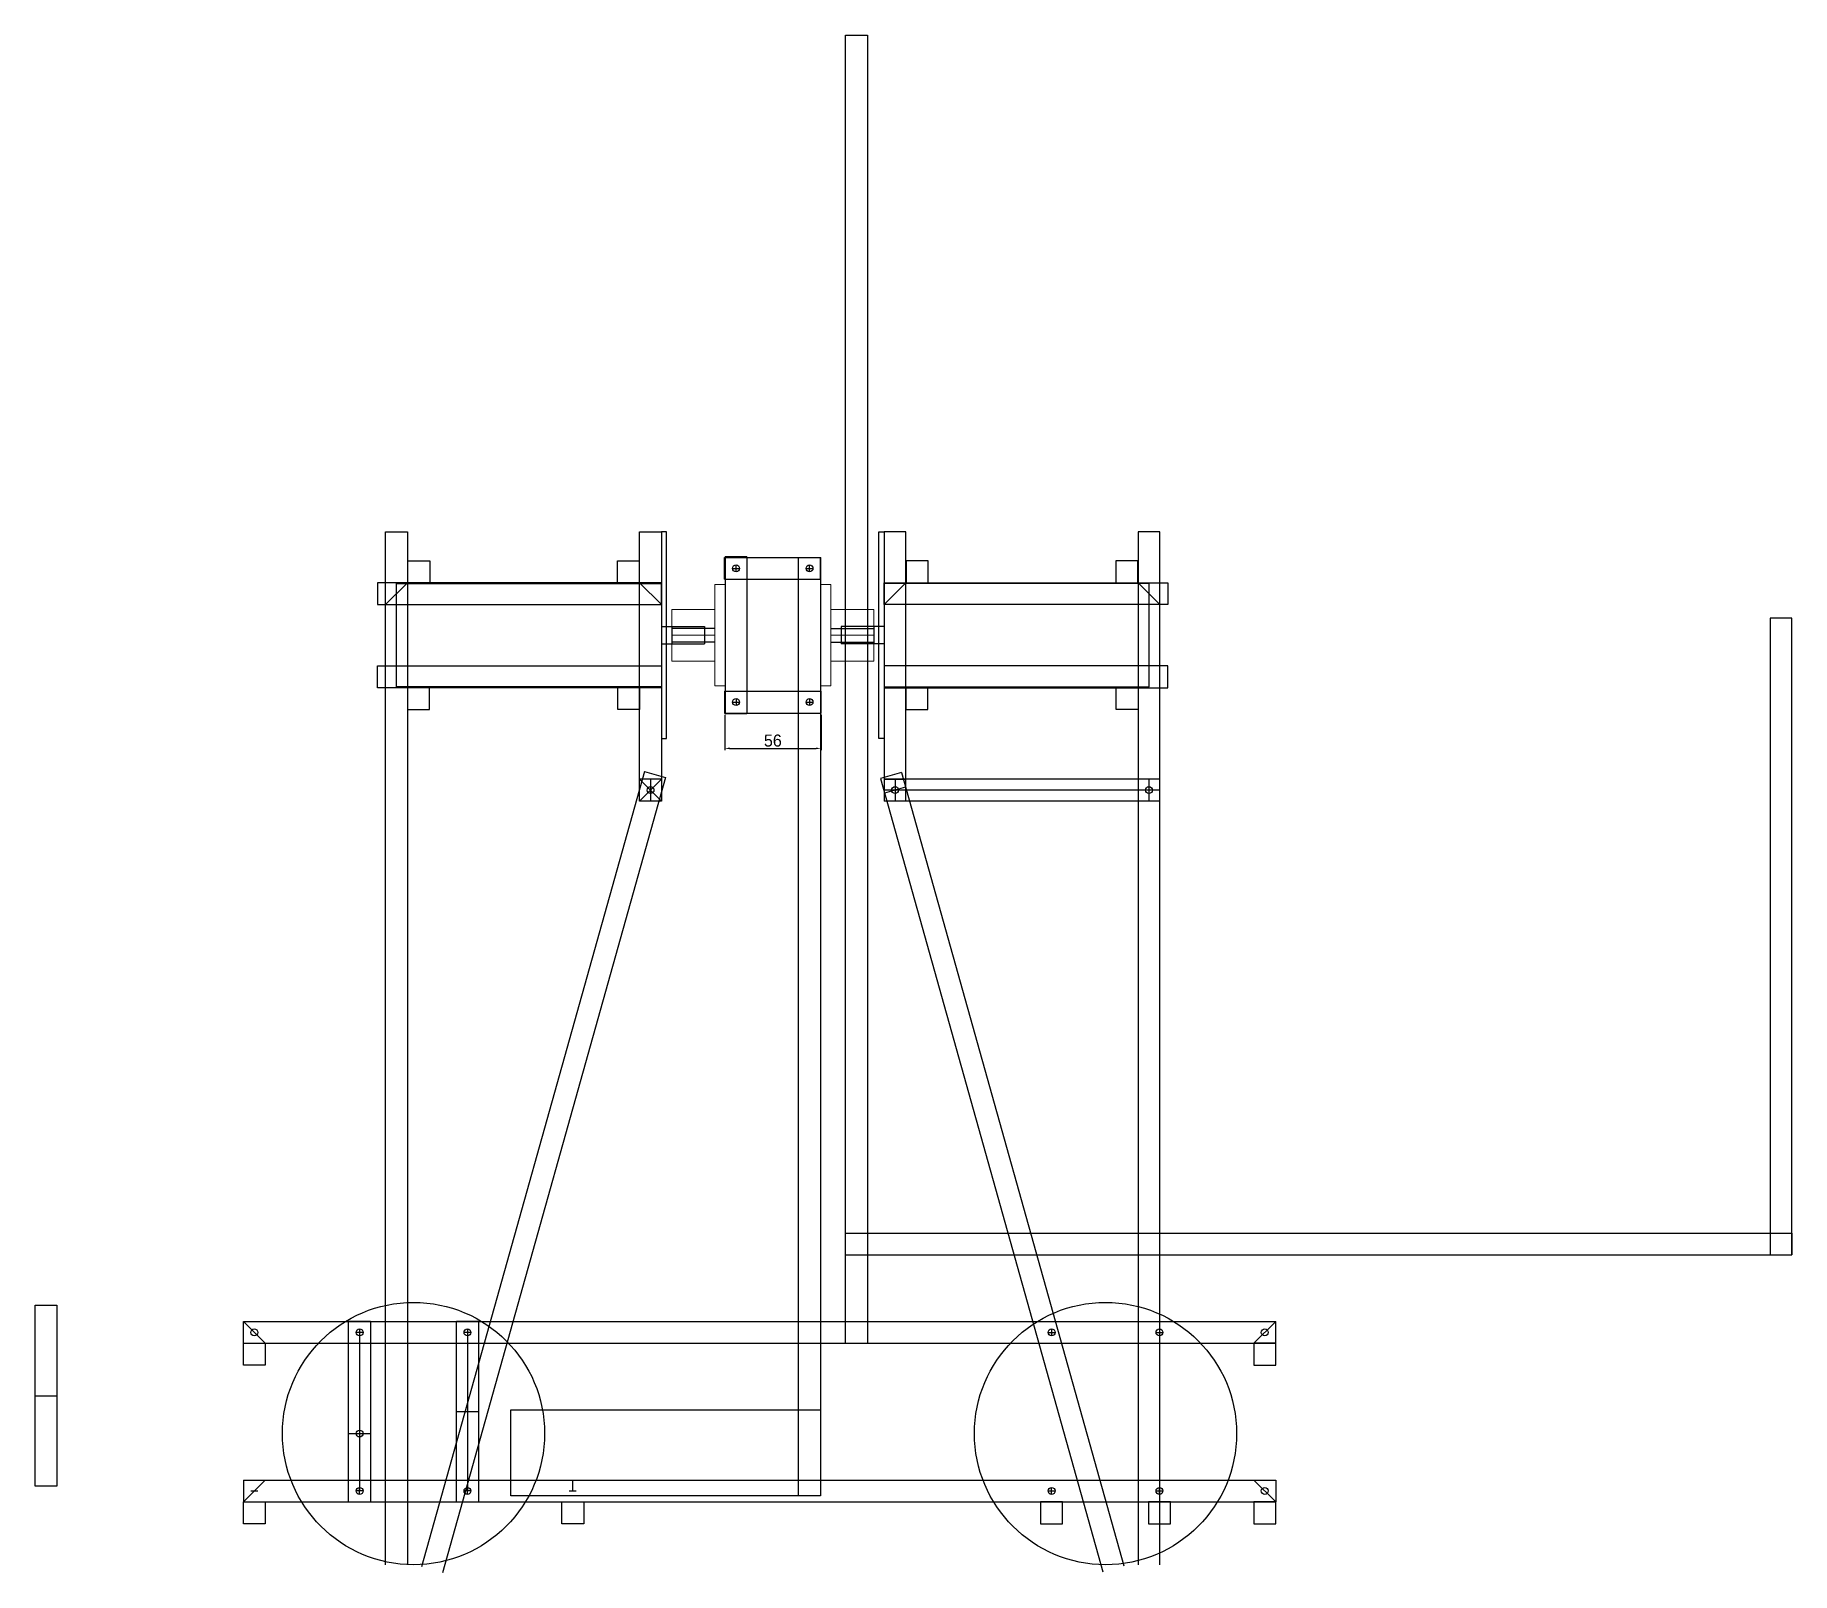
# Model space of a CAD drawing. Header units: millimetres. Extents: x -15418 to 43885, y -27590 to 23052.
# Drawn here: x 30315 to 31336, y -19054 to -18161 of the extents above; entities that cross this region are included whole.
import ezdxf

# ---------------------------------------------------------------- set-up
doc = ezdxf.new("R2010")
doc.units = ezdxf.units.MM
doc.header["$LTSCALE"] = 0.5
doc.layers.get('0').update_dxf_attribs({"lineweight": 5})
doc.layers.get('Defpoints').update_dxf_attribs({"color": 4})
for name, color, linetype in [('Layer1', 1, 'Continuous'), ('Layer2', 2, 'Continuous'), ('Layer3', 9, 'Continuous'), ('Layer4', 6, 'Continuous')]:
    doc.layers.add(name, color=color, linetype=linetype)
doc.dimstyles.new('ISO-25', dxfattribs={"dimtxt": 7, "dimasz": 3, "dimexe": 1, "dimexo": 1, "dimgap": 1, "dimtad": 1, "dimtoh": 1, "dimdec": 3, "dimdsep": 46, "dimtxsty": 'Standard', "dimcen": 2.5, "dimadec": 0, "dimazin": 0, "dimtfac": 1, "dimtdec": 3, "dimtmove": 0, "dimatfit": 3, "dimfxl": 1, "dimarcsym": 1})

msp = doc.modelspace()

# ---------------------------------------------------------------- blocks, each defined once
blk = doc.blocks.new('*D338')
at = {"layer": 'Defpoints', "color": 0, "transparency": 16777216}
for p in [(30716.1, -18554.7), (30772.1, -18554.7), (30772.1, -18575.2)]:
    blk.add_point(p, dxfattribs=at)
at = {"layer": 'Layer1', "color": 0, "lineweight": -2, "transparency": 16777216}
for p, q in [((30716.1, -18555.7), (30716.1, -18576.2)), ((30772.1, -18555.7), (30772.1, -18576.2)), ((30719.1, -18575.2), (30769.1, -18575.2))]:
    blk.add_line(p, q, dxfattribs=at)
at = {"layer": 'Layer1', "color": 0, "transparency": 16777216}
for points in [[(30719.1, -18574.7), (30719.1, -18575.7), (30716.1, -18575.2)], [(30769.1, -18574.7), (30769.1, -18575.7), (30772.1, -18575.2)]]:
    blk.add_solid(points, dxfattribs=at)
at = {"layer": 'Layer1', "color": 0, "transparency": 16777216, "insert": (30744.1, -18570.7), "char_height": 7, "attachment_point": 5}
blk.add_mtext('56', dxfattribs=at)

# ---------------------------------------------------------------- dimensions: what is measured, and where the dimension line sits
at = {"layer": 'Layer1', "transparency": 33554661}
dim = msp.add_linear_dim(base=(30772.0552, -18575.2366), p1=(30716.0552, -18554.6607), p2=(30772.0552, -18554.6607), dimstyle='ISO-25', dxfattribs=at)
dim.commit()
dim.dimension.update_dxf_attribs({"geometry": '*D338', "text_midpoint": (30744.0552, -18570.7366)})

# ---------------------------------------------------------------- linework, layer by layer
at = {"transparency": 33554661}
for p, q in [((30710.3552, -18538.9607), (30710.3552, -18479.9607)), ((30710.3552, -18479.9607), (30716.3552, -18479.9607)), ((30716.3552, -18479.9607), (30716.3552, -18538.9607)), ((30771.7552, -18479.9607), (30771.7552, -18538.9607)), ((30777.7552, -18479.9607), (30771.7552, -18479.9607)), ((30777.7552, -18538.9607), (30777.7552, -18479.9607)), ((30685.3552, -18524.4607), (30685.3552, -18494.4607)), ((30710.3552, -18494.4607), (30685.3552, -18494.4607)), ((30777.7552, -18494.4607), (30802.7552, -18494.4607)), ((30802.7552, -18524.4607), (30802.7552, -18494.4607)), ((30710.3552, -18509.4607), (30685.3552, -18509.4607)), ((30777.7552, -18509.4607), (30802.7552, -18509.4607)), ((30710.3552, -18524.4607), (30685.3552, -18524.4607)), ((30777.7552, -18524.4607), (30802.7552, -18524.4607)), ((30716.3552, -18538.9607), (30710.3552, -18538.9607)), ((30771.7552, -18538.9607), (30777.7552, -18538.9607))]:
    msp.add_line(p, q, dxfattribs=at)
at = {"layer": 'Layer1', "transparency": 33554661}
for p, q in [((30786.3552, -18920.8307), (30786.3552, -18160.8307)), ((30786.3552, -18160.8307), (30799.0552, -18160.8307)), ((30799.0552, -18160.8307), (30799.0552, -18920.8307)), ((30519.0552, -19049.4607), (30519.0552, -18449.4607)), ((30519.0552, -18449.4607), (30531.7552, -18449.4607)), ((30531.7552, -18449.4607), (30531.7552, -19049.4607)), ((30666.6552, -18605.8107), (30666.6552, -18449.4607)), ((30666.6552, -18449.4607), (30679.3552, -18449.4607)), ((30679.3552, -18449.4607), (30679.3552, -18569.4607)), ((30682.3552, -18449.4607), (30679.3552, -18449.4607)), ((30679.3552, -18449.4607), (30679.3552, -18605.8107)), ((30682.3552, -18569.4607), (30682.3552, -18449.4607)), ((30805.7552, -18569.4607), (30805.7552, -18449.4607)), ((30805.7552, -18449.4607), (30808.7552, -18449.4607)), ((30808.7552, -18449.4607), (30808.7552, -18569.4607)), ((30808.7552, -18449.4607), (30808.7552, -18605.8107)), ((30821.4552, -18449.4607), (30808.7552, -18449.4607)), ((30821.4552, -18605.8107), (30821.4552, -18449.4607)), ((30956.3552, -18449.4607), (30956.3552, -19049.4607)), ((30969.0552, -18449.4607), (30956.3552, -18449.4607)), ((30969.0552, -19049.4607), (30969.0552, -18449.4607)), ((30531.9552, -18478.9607), (30531.9552, -18466.2607)), ((30531.9552, -18466.2607), (30544.6552, -18466.2607)), ((30544.6552, -18466.2607), (30544.6552, -18478.9607)), ((30653.7552, -18478.9607), (30653.7552, -18466.2607)), ((30653.7552, -18466.2607), (30666.4552, -18466.2607)), ((30666.4552, -18466.2607), (30666.4552, -18478.9607)), ((30716.0552, -18464.2607), (30772.0552, -18464.2607)), ((30716.0552, -18476.9607), (30716.0552, -18464.2607)), ((30716.3552, -18476.9607), (30716.3552, -18463.9607)), ((30729.0552, -18463.9607), (30716.3552, -18463.9607)), ((30716.3552, -18464.2607), (30716.3552, -18554.6607)), ((30722.7052, -18472.6107), (30722.7052, -18468.6107)), ((30729.0552, -18463.9607), (30729.0552, -18554.9607)), ((30759.0552, -19009.4607), (30759.0552, -18464.2607)), ((30765.4052, -18472.6107), (30765.4052, -18468.6107)), ((30771.7552, -18464.2607), (30771.7552, -19009.4607)), ((30771.7552, -18476.9607), (30771.7552, -18464.2607)), ((30772.0552, -18476.9607), (30772.0552, -18464.2607)), ((30821.6552, -18466.2607), (30821.6552, -18478.9607)), ((30834.3552, -18466.2607), (30821.6552, -18466.2607)), ((30834.3552, -18478.9607), (30834.3552, -18466.2607)), ((30943.4552, -18466.2607), (30943.4552, -18478.9607)), ((30956.1552, -18466.2607), (30943.4552, -18466.2607)), ((30956.1552, -18478.9607), (30956.1552, -18466.2607)), ((30679.3552, -18478.9607), (30514.3552, -18478.9607)), ((30514.3552, -18478.9607), (30514.3552, -18491.6607)), ((30531.7552, -18478.9607), (30519.0552, -18491.6607)), ((30544.6552, -18478.9607), (30531.9552, -18478.9607)), ((30666.4552, -18478.9607), (30653.7552, -18478.9607)), ((30666.6552, -18478.9607), (30679.3552, -18491.6607)), ((30679.3552, -18491.6607), (30679.3552, -18478.9607)), ((30716.0552, -18476.9607), (30729.0552, -18476.9607)), ((30716.3552, -18476.9607), (30772.0552, -18476.9607)), ((30720.7052, -18470.6107), (30724.7052, -18470.6107)), ((30763.4052, -18470.6107), (30767.4052, -18470.6107)), ((30808.7552, -18478.9607), (30973.7552, -18478.9607)), ((30808.7552, -18491.6607), (30808.7552, -18478.9607)), ((30821.4552, -18478.9607), (30808.7552, -18491.6607)), ((30821.6552, -18478.9607), (30834.3552, -18478.9607)), ((30943.4552, -18478.9607), (30956.1552, -18478.9607)), ((30956.3552, -18478.9607), (30969.0552, -18491.6607)), ((30973.7552, -18478.9607), (30973.7552, -18491.6607)), ((30514.3552, -18491.6607), (30679.3552, -18491.6607)), ((30973.7552, -18491.6607), (30808.7552, -18491.6607)), ((31336.3552, -18499.4607), (31323.6552, -18499.4607)), ((31323.6552, -18499.4607), (31323.6552, -18869.4607)), ((31336.3552, -18869.4607), (31336.3552, -18499.4607)), ((30685.3552, -18504.4607), (30685.3552, -18514.4607)), ((30716.3552, -18509.4607), (30716.3552, -18509.4607)), ((30802.7552, -18504.4607), (30802.7552, -18514.4607)), ((30514.3552, -18539.9607), (30514.3552, -18527.2607)), ((30514.3552, -18527.2607), (30679.3552, -18527.2607)), ((30679.3552, -18527.2607), (30679.3552, -18539.9607)), ((30973.7552, -18527.2607), (30808.7552, -18527.2607)), ((30808.7552, -18527.2607), (30808.7552, -18539.9607)), ((30973.7552, -18539.9607), (30973.7552, -18527.2607)), ((30679.3552, -18539.9607), (30514.3552, -18539.9607)), ((30531.7552, -18539.9607), (30531.7552, -18552.6607)), ((30544.4552, -18552.6607), (30544.4552, -18539.9607)), ((30653.9552, -18552.6607), (30653.9552, -18539.9607)), ((30666.6552, -18539.9607), (30666.6552, -18552.6607)), ((30808.7552, -18539.9607), (30973.7552, -18539.9607)), ((30821.4552, -18539.9607), (30821.4552, -18552.6607)), ((30834.1552, -18552.6607), (30834.1552, -18539.9607)), ((30943.6552, -18552.6607), (30943.6552, -18539.9607)), ((30956.3552, -18539.9607), (30956.3552, -18552.6607)), ((30716.0552, -18541.9607), (30716.0552, -18554.6607)), ((30716.0552, -18541.9607), (30729.0552, -18541.9607)), ((30716.3552, -18541.9607), (30772.0552, -18541.9607)), ((30716.3552, -18541.9607), (30716.3552, -18554.9607)), ((30720.7052, -18548.3107), (30724.7052, -18548.3107)), ((30722.7052, -18546.3107), (30722.7052, -18550.3107)), ((30763.4052, -18548.3107), (30767.4052, -18548.3107)), ((30765.4052, -18546.3107), (30765.4052, -18550.3107)), ((30771.7552, -18541.9607), (30771.7552, -18554.6607)), ((30772.0552, -18541.9607), (30772.0552, -18554.6607)), ((30531.7552, -18552.6607), (30544.4552, -18552.6607)), ((30666.6552, -18552.6607), (30653.9552, -18552.6607)), ((30716.0552, -18554.6607), (30772.0552, -18554.6607)), ((30716.3552, -18554.9607), (30729.0552, -18554.9607)), ((30821.4552, -18552.6607), (30834.1552, -18552.6607)), ((30956.3552, -18552.6607), (30943.6552, -18552.6607)), ((30679.3552, -18569.4607), (30682.3552, -18569.4607)), ((30808.7552, -18569.4607), (30805.7552, -18569.4607)), ((30669.4521, -18588.6162), (30539.8092, -19050.7775)), ((30681.6801, -18592.0464), (30552.0372, -19054.2076)), ((30669.4521, -18588.6162), (30681.6801, -18592.0464)), ((30818.8485, -18589.2945), (30806.6205, -18592.7247)), ((30806.6205, -18592.7247), (30935.8829, -19053.5293)), ((30818.8485, -18589.2945), (30948.1109, -19050.0992)), ((30679.3552, -18593.1107), (30666.6552, -18593.1107)), ((30666.6552, -18593.1107), (30679.3552, -18605.8107)), ((30679.3552, -18593.1107), (30666.6552, -18605.8107)), ((30673.0052, -18593.1107), (30673.0052, -18605.8107)), ((30969.0552, -18593.1107), (30808.7552, -18593.1107)), ((30808.7552, -18593.1107), (30821.4552, -18593.1107)), ((30969.0552, -18599.4607), (30808.7552, -18599.4607)), ((30821.2192, -18597.7457), (30808.9912, -18601.1758)), ((30815.1052, -18593.1107), (30815.1052, -18605.8107)), ((30962.7052, -18593.1107), (30962.7052, -18605.8107)), ((30679.3552, -18605.8107), (30666.6552, -18605.8107)), ((30969.0552, -18605.8107), (30808.7552, -18605.8107)), ((30786.3552, -18856.7607), (31336.3552, -18856.7607)), ((31336.3552, -18856.7607), (31336.3552, -18869.4607)), ((30786.3552, -18869.4607), (31336.3552, -18869.4607)), ((31323.6552, -18869.4607), (31336.3552, -18869.4607)), ((30786.3552, -18920.8307), (30799.0552, -18920.8307)), ((30591.7552, -19009.4607), (30591.7552, -18959.4607)), ((30591.7552, -18959.4607), (30771.7552, -18959.4607)), ((30771.7552, -19009.4607), (30591.7552, -19009.4607)), ((30701.7552, -19009.4607), (30695.4052, -19009.4607))]:
    msp.add_line(p, q, dxfattribs=at)
for centre in [(30722.7052, -18470.6107), (30765.4052, -18470.6107), (30722.7052, -18548.3107), (30765.4052, -18548.3107), (30673.0052, -18599.4607), (30815.1052, -18599.4607), (30962.7052, -18599.4607)]:
    msp.add_circle(centre, 2, dxfattribs=at)
at = {"layer": 'Layer2', "transparency": 33554661}
for p, q in [((30525.3552, -18539.4607), (30525.3552, -18479.4607)), ((30525.3552, -18479.4607), (30679.3552, -18479.4607)), ((30679.3552, -18479.4607), (30679.3552, -18539.4607)), ((30808.7552, -18479.4607), (30808.7552, -18539.4607)), ((30962.7552, -18479.4607), (30808.7552, -18479.4607)), ((30962.7552, -18539.4607), (30962.7552, -18479.4607)), ((30679.3552, -18504.4607), (30704.3552, -18504.4607)), ((30710.3552, -18505.4607), (30685.3552, -18505.4607)), ((30704.3552, -18504.4607), (30704.3552, -18514.4607)), ((30777.7552, -18505.4607), (30802.7552, -18505.4607)), ((30808.7552, -18504.4607), (30783.7552, -18504.4607)), ((30783.7552, -18504.4607), (30783.7552, -18514.4607)), ((30679.3552, -18514.4607), (30704.3552, -18514.4607)), ((30710.3552, -18513.4607), (30685.3552, -18513.4607)), ((30777.7552, -18513.4607), (30802.7552, -18513.4607)), ((30808.7552, -18514.4607), (30783.7552, -18514.4607)), ((30679.3552, -18539.4607), (30525.3552, -18539.4607)), ((30808.7552, -18539.4607), (30962.7552, -18539.4607)), ((30315.3368, -19003.7788), (30315.3368, -18898.7788)), ((30315.3368, -18898.7788), (30328.0368, -18898.7788)), ((30328.0368, -18898.7788), (30328.0368, -19003.7788)), ((30436.3552, -18908.1307), (31036.3552, -18908.1307)), ((30436.3552, -18920.8307), (30436.3552, -18908.1307)), ((30497.5552, -19013.0607), (30497.5552, -18908.0607)), ((30497.5552, -18908.0607), (30510.2552, -18908.0607)), ((30510.2552, -18908.0607), (30510.2552, -19013.0607)), ((30560.2552, -19013.0607), (30560.2552, -18908.0607)), ((30560.2552, -18908.0607), (30572.9552, -18908.0607)), ((30572.9552, -18908.0607), (30572.9552, -19013.0607)), ((31036.3552, -18920.8307), (31036.3552, -18908.1307)), ((30505.9052, -18914.4807), (30501.9052, -18914.4807)), ((30503.9052, -18912.4807), (30503.9052, -18916.4807)), ((30503.9052, -18914.4807), (30503.9052, -19006.6407)), ((30568.6052, -18914.4807), (30564.6052, -18914.4807)), ((30566.6052, -18912.4807), (30566.6052, -18916.4807)), ((30566.6052, -18914.4807), (30566.6052, -19006.6407)), ((30904.1052, -18914.4807), (30908.1052, -18914.4807)), ((30906.1052, -18912.4807), (30906.1052, -18916.4807)), ((30966.8052, -18914.4807), (30970.8052, -18914.4807)), ((30968.8052, -18912.4807), (30968.8052, -18916.4807)), ((30436.3552, -18920.8307), (31036.3552, -18920.8307)), ((30436.3552, -18920.8307), (30449.0552, -18920.8307)), ((30436.3552, -18933.5307), (30436.3552, -18920.8307)), ((30436.3552, -18920.8307), (30449.0552, -18920.8307)), ((30436.3552, -18933.5307), (30436.3552, -18920.8307)), ((30436.3552, -18920.8307), (30449.0552, -18920.8307)), ((30449.0552, -18920.8307), (30449.0552, -18933.5307)), ((30449.0552, -18920.8307), (30449.0552, -18933.5307)), ((31036.3552, -18920.8307), (31023.6552, -18920.8307)), ((31023.6552, -18920.8307), (31023.6552, -18933.5307)), ((31036.3552, -18920.8307), (31023.6552, -18920.8307)), ((31023.6552, -18920.8307), (31023.6552, -18933.5307)), ((31036.3552, -18933.5307), (31036.3552, -18920.8307)), ((31036.3552, -18933.5307), (31036.3552, -18920.8307)), ((30449.0552, -18933.5307), (30436.3552, -18933.5307)), ((30449.0552, -18933.5307), (30436.3552, -18933.5307)), ((31023.6552, -18933.5307), (31036.3552, -18933.5307)), ((31023.6552, -18933.5307), (31036.3552, -18933.5307)), ((30315.3368, -18951.2788), (30328.0368, -18951.2788)), ((30560.2552, -18960.5607), (30572.9552, -18960.5607)), ((30497.5552, -18973.2607), (30510.2552, -18973.2607)), ((30436.3552, -19000.2907), (31036.3552, -19000.2907)), ((30436.3552, -19000.2907), (30436.3552, -19012.9907)), ((30627.8052, -19006.6407), (30627.8052, -19000.2907)), ((31036.3552, -19000.2907), (31036.3552, -19012.9907)), ((30328.0368, -19003.7788), (30315.3368, -19003.7788)), ((30505.9052, -19006.6407), (30501.9052, -19006.6407)), ((30503.9052, -19008.6407), (30503.9052, -19004.6407)), ((30568.6052, -19006.6407), (30564.6052, -19006.6407)), ((30566.6052, -19008.6407), (30566.6052, -19004.6407)), ((30904.1052, -19006.6407), (30908.1052, -19006.6407)), ((30906.1052, -19008.6407), (30906.1052, -19004.6407)), ((30966.8052, -19006.6407), (30970.8052, -19006.6407)), ((30968.8052, -19008.6407), (30968.8052, -19004.6407)), ((30436.3552, -19012.9907), (30449.0552, -19012.9907)), ((30436.3552, -19012.9907), (31036.3552, -19012.9907)), ((30436.3552, -19025.6907), (30436.3552, -19012.9907)), ((30436.3552, -19012.9907), (30449.0552, -19012.9907)), ((30436.3552, -19025.6907), (30436.3552, -19012.9907)), ((30436.3552, -19012.9907), (30449.0552, -19012.9907)), ((30449.0552, -19012.9907), (30449.0552, -19025.6907)), ((30449.0552, -19012.9907), (30449.0552, -19025.6907)), ((30510.2552, -19013.0607), (30497.5552, -19013.0607)), ((30572.9552, -19013.0607), (30560.2552, -19013.0607)), ((30621.4552, -19025.6907), (30621.4552, -19012.9907)), ((30621.4552, -19012.9907), (30634.1552, -19012.9907)), ((30621.4552, -19025.6907), (30621.4552, -19012.9907)), ((30621.4552, -19012.9907), (30634.1552, -19012.9907)), ((30634.1552, -19012.9907), (30634.1552, -19025.6907)), ((30634.1552, -19012.9907), (30634.1552, -19025.6907)), ((30912.3812, -19012.9907), (30899.6812, -19012.9907)), ((30899.6812, -19012.9907), (30899.6812, -19025.6907)), ((30912.3812, -19012.9907), (30899.6812, -19012.9907)), ((30899.6812, -19012.9907), (30899.6812, -19025.6907)), ((30912.3812, -19025.6907), (30912.3812, -19012.9907)), ((30975.1552, -19012.9907), (30962.4552, -19012.9907)), ((30962.4552, -19012.9907), (30962.4552, -19025.6907)), ((30975.1552, -19012.9907), (30962.4552, -19012.9907)), ((30962.4552, -19012.9907), (30962.4552, -19025.6907)), ((30975.1552, -19025.6907), (30975.1552, -19012.9907)), ((30975.1552, -19025.6907), (30975.1552, -19012.9907)), ((31036.3552, -19012.9907), (31023.6552, -19012.9907)), ((31023.6552, -19012.9907), (31023.6552, -19025.6907)), ((31036.3552, -19012.9907), (31023.6552, -19012.9907)), ((31023.6552, -19012.9907), (31023.6552, -19025.6907)), ((31036.3552, -19025.6907), (31036.3552, -19012.9907)), ((31036.3552, -19025.6907), (31036.3552, -19012.9907)), ((30449.0552, -19025.6907), (30436.3552, -19025.6907)), ((30449.0552, -19025.6907), (30436.3552, -19025.6907)), ((30634.1552, -19025.6907), (30621.4552, -19025.6907)), ((30634.1552, -19025.6907), (30621.4552, -19025.6907)), ((30899.6812, -19025.6907), (30912.3812, -19025.6907)), ((30962.4552, -19025.6907), (30975.1552, -19025.6907)), ((30962.4552, -19025.6907), (30975.1552, -19025.6907)), ((31023.6552, -19025.6907), (31036.3552, -19025.6907)), ((31023.6552, -19025.6907), (31036.3552, -19025.6907))]:
    msp.add_line(p, q, dxfattribs=at)
for centre in [(30503.9052, -18914.4807), (30566.6052, -18914.4807), (30906.1052, -18914.4807), (30968.8052, -18914.4807), (30503.9052, -18973.2607), (30503.9052, -19006.6407), (30566.6052, -19006.6407), (30906.1052, -19006.6407), (30968.8052, -19006.6407)]:
    msp.add_circle(centre, 2, dxfattribs=at)
at = {"layer": 'Layer3', "transparency": 33554661}
for p, q in [((30436.3552, -18908.1307), (30449.0552, -18920.8307)), ((31036.3552, -18908.1307), (31023.6552, -18920.8307)), ((30436.3552, -19012.9907), (30449.0552, -19000.2907)), ((31036.3552, -19012.9907), (31023.6552, -19000.2907))]:
    msp.add_line(p, q, dxfattribs=at)
for centre, radius in [((30535.2552, -18973.2607), 76.2), ((30937.4552, -18973.2607), 76.2), ((30442.7052, -18914.4807), 2), ((30503.9052, -18914.4807), 2), ((30566.6052, -18914.4807), 2), ((30906.1052, -18914.4807), 2), ((30968.8052, -18914.4807), 2), ((31030.0052, -18914.4807), 2), ((30503.9052, -19006.6407), 2), ((30566.6052, -19006.6407), 2), ((30906.1052, -19006.6407), 2), ((30968.8052, -19006.6407), 2), ((31030.0052, -19006.6407), 2)]:
    msp.add_circle(centre, radius, dxfattribs=at)
at = {"layer": 'Layer4', "transparency": 33554661}
for p, q in [((30440.7052, -19006.6407), (30444.7052, -19006.6407)), ((30625.8052, -19006.6407), (30629.8052, -19006.6407))]:
    msp.add_line(p, q, dxfattribs=at)

msp.set_redraw_order([(e.dxf.handle, doc.entitydb.next_handle()) for e in msp.query("TEXT MTEXT ATTDEF DIMENSION ARC_DIMENSION")])  # texts and dimensions are drawn at this point

doc.saveas('drawing.dxf')
